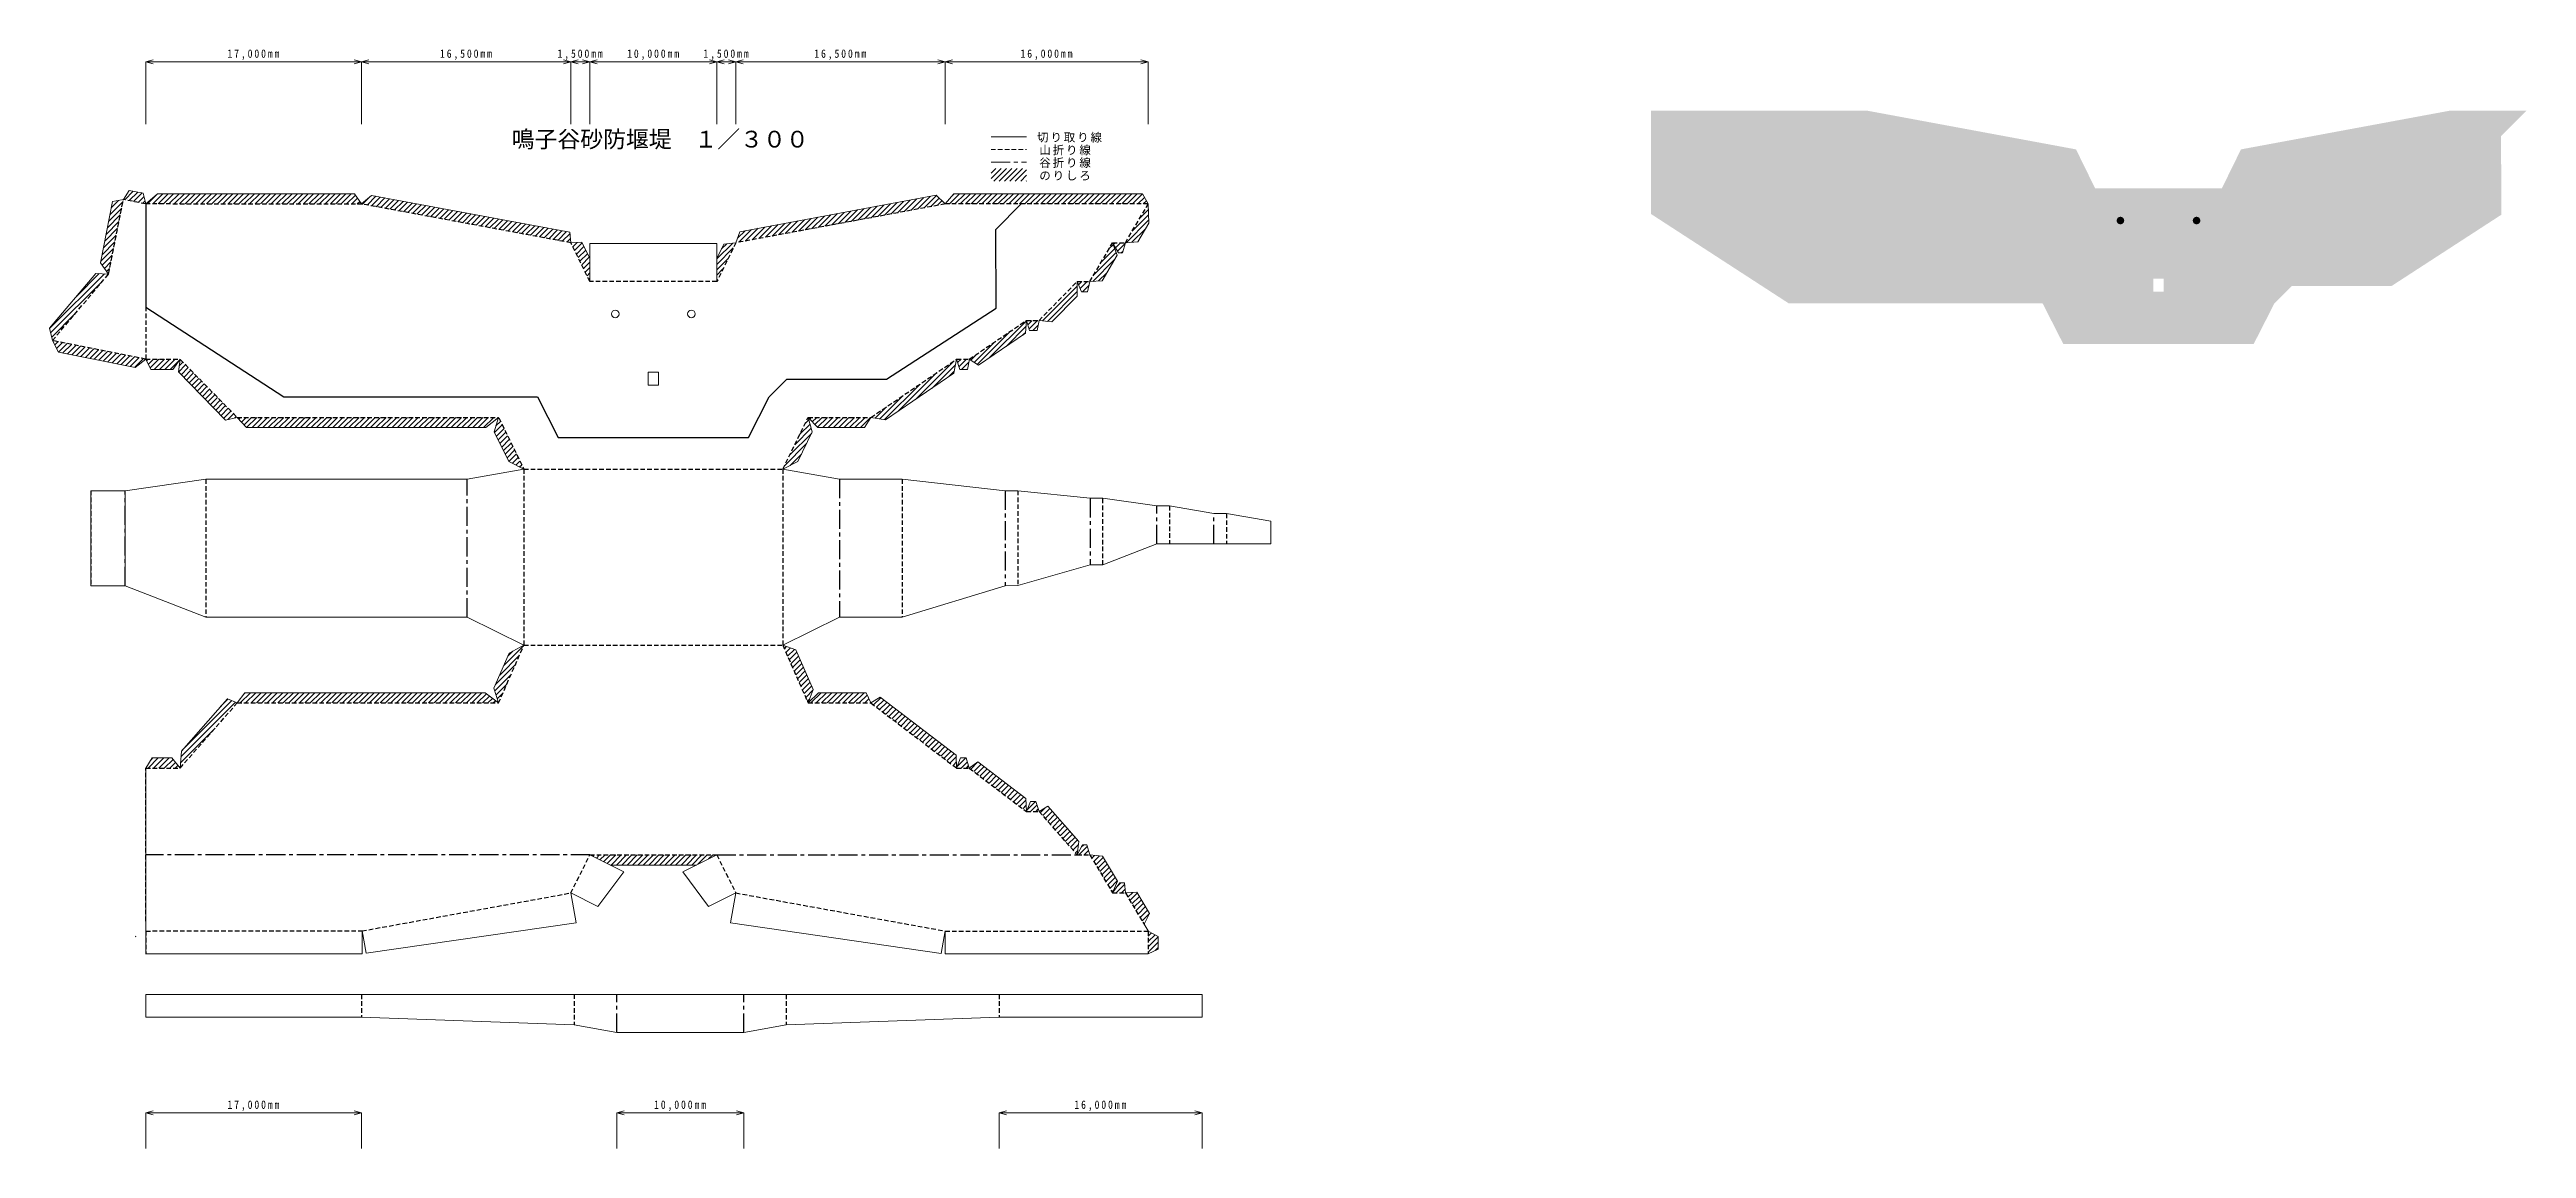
# Model space of a CAD drawing. Units: millimetres at full size, sheet at 1:300. Extents: x -1911260 to 408766, y -45196 to 976532.
# Drawn here: x 213555 to 408766, y -41967 to 44693 of the extents above; entities that cross this region are included whole.
import ezdxf
from ezdxf.enums import TextEntityAlignment as Align

# ---------------------------------------------------------------- set-up
doc = ezdxf.new("R2010")
doc.units = ezdxf.units.MM
doc.header["$LTSCALE"] = 300
doc.linetypes.add('CHAIN1', pattern=[8, 5, -1, 1, -1])
doc.linetypes.add('DASHED1', pattern=[1.8, 1.2, -0.6])
for name, color, linetype in [('0-2_本体補助', 7, 'Continuous'), ('0-4_谷折り', 2, 'CHAIN1'), ('0-7_ハッチ', 7, 'Continuous'), ('0-9_山折り', 7, 'DASHED1'), ('0-B_塗りつぶし', 253, 'Continuous')]:
    doc.layers.add(name, color=color, linetype=linetype)
for name, color, linetype, lineweight in [('0-3_ハッチ補助', 4, 'Continuous', 5), ('0-5_切り取り', 4, 'Continuous', 5), ('0-A_文字', 2, 'DASHED1', 5)]:
    doc.layers.add(name, color=color, linetype=linetype, lineweight=lineweight)
doc.styles.add('ＭＳ ゴシック', font='')
doc.styles.get('ＭＳ ゴシック').set_extended_font_data('MS Gothic')

msp = doc.modelspace()

# ---------------------------------------------------------------- texts
at = {"layer": '0-2_本体補助', "char_height": 659.8, "attachment_point": 7, "style": 'ＭＳ ゴシック'}
for s, insert in [('\\T1.39;\\W0.85;17,000mm', (227578.4, 43870.5)), ('\\T1.39;\\W0.85;16,500mm', (244328.4, 43870.5)), ('\\T1.39;\\W0.85;1,500mm', (253590.9, 43870.5)), ('\\T1.39;\\W0.85;10,000mm', (259078.4, 43870.5)), ('\\T1.39;\\W0.85;1,500mm', (265090.9, 43870.5)), ('\\T1.39;\\W0.85;16,500mm', (273828.4, 43870.5)), ('\\T1.39;\\W0.85;16,000mm', (290078.4, 43870.5)), ('\\T1.39;\\W0.85;17,000mm', (227578.4, -39011.4)), ('\\T1.39;\\W0.85;10,000mm', (261202.4, -39011.4)), ('\\T1.39;\\W0.85;16,000mm', (294326.4, -39011.4))]:
    msp.add_mtext(s, dxfattribs=dict(at, insert=insert))
at = {"layer": '0-A_文字', "color": 4, "style": 'ＭＳ ゴシック'}
msp.add_text('鳴子谷砂防堰堤\u3000１／３００', height=1320, dxfattribs=at).set_placement((249981.8, 36568.6), align=Align.BOTTOM_LEFT)
at = {"layer": '0-A_文字', "color": 7, "char_height": 659.8, "attachment_point": 7, "style": 'ＭＳ ゴシック'}
for s, insert in [('\\T1.17;切り取り線', (291386.4, 37353.9)), ('\\T1.17;山折り線', (291561.4, 36353.9)), ('\\T1.17;谷折り線', (291561.4, 35353.9)), ('\\T1.17;のりしろ', (291561.4, 34353.9))]:
    msp.add_mtext(s, dxfattribs=dict(at, insert=insert))

# ---------------------------------------------------------------- hatches: boundary and pattern name
at = {"layer": '0-B_塗りつぶし'}
msp.add_hatch(color=7, dxfattribs=at).paths.add_polyline_path([(383066.3, 31206.9, 1), (382466.3, 31206.9, 1)])

# ---------------------------------------------------------------- linework, layer by layer
at = {"layer": '0-3_ハッチ補助'}
for p, q in [((221140.9, 43720.5), (221720.5, 43875.8)), ((221140.9, 43720.5), (238140.9, 43720.5)), ((221140.9, 43720.5), (221720.5, 43565.2)), ((221140.9, 43720.5), (221140.9, 38818.2)), ((238140.9, 43720.5), (237561.4, 43875.8)), ((238140.9, 43720.5), (237561.4, 43565.2)), ((238140.9, 43720.5), (238720.5, 43875.8)), ((238140.9, 43720.5), (238140.9, 38818.2)), ((238140.9, 43720.5), (254640.9, 43720.5)), ((238140.9, 43720.5), (238720.5, 43565.2)), ((254640.9, 43720.5), (254061.4, 43875.8)), ((254640.9, 43720.5), (254061.4, 43565.2)), ((254640.9, 43720.5), (255220.5, 43875.8)), ((254640.9, 43720.5), (254640.9, 38818.2)), ((254640.9, 43720.5), (256140.9, 43720.5)), ((254640.9, 43720.5), (255220.5, 43565.2)), ((256140.9, 43720.5), (255561.4, 43875.8)), ((256140.9, 43720.5), (255561.4, 43565.2)), ((256140.9, 43720.5), (256720.5, 43875.8)), ((256140.9, 43720.5), (256140.9, 38818.2)), ((256140.9, 43720.5), (266140.9, 43720.5)), ((256140.9, 43720.5), (256720.5, 43565.2)), ((266140.9, 43720.5), (265561.4, 43875.8)), ((266140.9, 43720.5), (265561.4, 43565.2)), ((266140.9, 43720.5), (266720.5, 43875.8)), ((266140.9, 43720.5), (266140.9, 38818.2)), ((266140.9, 43720.5), (267640.9, 43720.5)), ((266140.9, 43720.5), (266720.5, 43565.2)), ((267640.9, 43720.5), (267061.4, 43875.8)), ((267640.9, 43720.5), (267061.4, 43565.2)), ((267640.9, 43720.5), (268220.5, 43875.8)), ((267640.9, 43720.5), (267640.9, 38818.2)), ((267640.9, 43720.5), (284140.9, 43720.5)), ((267640.9, 43720.5), (268220.5, 43565.2)), ((284140.9, 43720.5), (283561.4, 43875.8)), ((284140.9, 43720.5), (283561.4, 43565.2)), ((284140.9, 43720.5), (284720.5, 43875.8)), ((284140.9, 43720.5), (284140.9, 38818.2)), ((284140.9, 43720.5), (300140.9, 43720.5)), ((284140.9, 43720.5), (284720.5, 43565.2)), ((300140.9, 43720.5), (299561.4, 43875.8)), ((300140.9, 43720.5), (299561.4, 43565.2)), ((300140.9, 43720.5), (300140.9, 38818.2)), ((221140.9, -39161.4), (221720.5, -39006.1)), ((238140.9, -39161.4), (237561.4, -39006.1)), ((258264.9, -39161.4), (258844.5, -39006.1)), ((268264.9, -39161.4), (267685.4, -39006.1)), ((288388.9, -39161.4), (288968.5, -39006.1)), ((304388.9, -39161.4), (303809.4, -39006.1)), ((221140.9, -39161.4), (238140.9, -39161.4)), ((221140.9, -39161.4), (221720.5, -39316.6)), ((221140.9, -39161.4), (221140.9, -41967.1)), ((238140.9, -39161.4), (237561.4, -39316.6)), ((238140.9, -39161.4), (238140.9, -41967.1)), ((258264.9, -39161.4), (268264.9, -39161.4)), ((258264.9, -39161.4), (258844.5, -39316.6)), ((258264.9, -39161.4), (258264.9, -41967.1)), ((268264.9, -39161.4), (267685.4, -39316.6)), ((268264.9, -39161.4), (268264.9, -41967.1)), ((304388.9, -39161.4), (288388.9, -39161.4)), ((288388.9, -39161.4), (288968.5, -39316.6)), ((288388.9, -39161.4), (288388.9, -41967.1)), ((304388.9, -39161.4), (303809.4, -39316.6)), ((304388.9, -39161.4), (304388.9, -41967.1))]:
    msp.add_line(p, q, dxfattribs=at)
at = {"layer": '0-4_谷折り'}
for p, q in [((219505.9, 2402.3), (219505.9, 9902.3)), ((246468.9, -72.7), (246468.9, 10802.3)), ((275812.9, 10802.3), (275812.9, -72.7)), ((288874.9, 9902.3), (288874.9, 2402.3)), ((295574.9, 9302.3), (295574.9, 4052.3)), ((300816.9, 5702.3), (300816.9, 8702.3)), ((305314.9, 5702.3), (305314.9, 8102.3)), ((256140.9, -18817.2), (221140.9, -18817.2)), ((266140.9, -18817.2), (294540.9, -18817.2)), ((258264.9, -32817.2), (258264.9, -29820.2)), ((268264.9, -32817.2), (268264.9, -29820.2))]:
    msp.add_line(p, q, dxfattribs=at)
at = {"layer": '0-5_切り取り'}
for p, q in [((218526.1, 32695.4), (217563.4, 27877.5)), ((255503.2, 29510.7), (256140.9, 28209.8)), ((256140.9, 29386.5), (256140.9, 26392.3)), ((266702.9, 29356.3), (266140.9, 28209.8)), ((298340.9, 29452.3), (298119.3, 28652.3)), ((217563.4, 27877.5), (218200.1, 26981.3)), ((296509.2, 26460.6), (297687.5, 28463.6)), ((297798.5, 28652.3), (298119.3, 28652.3)), ((217201.6, 27037.7), (213555.1, 22709)), ((218200.1, 26981.3), (217201.6, 27037.7)), ((266140.9, 26392.3), (266124, 26459.7)), ((294540.9, 26392.3), (294535.1, 25243.6)), ((295540.9, 26392.3), (296509.2, 26460.6)), ((213555.1, 22709), (213788.4, 21744.3)), ((290468.1, 22315.4), (286757.4, 19792.1)), ((290468.1, 22315.4), (290540.9, 23332.3)), ((285909.5, 19472.3), (286053.2, 20280.6)), ((286040.9, 20272.3), (286757.4, 19792.1)), ((273340.9, 15682.3), (273671.1, 14538.4)), ((250940.9, 11602.3), (249755.5, 12202.9)), ((216805.9, 9902.3), (219505.9, 9902.3)), ((216805.9, 9902.3), (216805.9, 2402.3)), ((216805.9, 2402.3), (219505.9, 2402.3)), ((250940.9, -2272.7), (246468.9, -72.7)), ((227573.3, -6498.8), (223948.3, -10634.9)), ((227573.3, -6498.8), (228340.9, -6836.7)), ((223948.3, -10634.9), (223840.9, -11971.2)), ((221140.9, -11971.2), (221140.9, -26617.2)), ((257737.8, -19617.2), (264536.9, -19617.2)), ((298340.9, -21817.2), (298264, -21017.2)), ((298340.9, -21817.2), (299236.1, -21754.2)), ((299236.1, -21754.2), (300240.5, -23428.2)), ((221140.9, -24038.9), (221140.9, -24817.2)), ((238187.1, -24820.2), (238187.1, -26617.2)), ((284140.9, -24817.2), (284140.9, -26617.2)), ((221140.9, -26617.2), (238187.1, -26617.2)), ((284140.9, -26617.2), (300140.9, -26617.2)), ((238139.3, -29817.2), (221140.9, -29817.2))]:
    msp.add_line(p, q, dxfattribs=at)
at = {"layer": '0-5_切り取り', "color": 2, "linetype": 'CHAIN1'}
msp.add_line((219505.9, 9902.3), (219505.9, 2402.3), dxfattribs=at)
at = {"layer": '0-5_切り取り'}
for points in [[(218526.1, 32695.4), (219375.8, 32865), (219839.2, 33588.2), (220943, 33367.7), (221140.9, 32512.3), (222068, 33312.3), (237596.4, 33312.3), (238140.9, 32512.3), (238921.9, 33181.1), (254572, 30278.7), (254640.9, 29452.3), (255503.2, 29510.7)], [(267965.7, 30326.2), (283435, 33195), (284140.9, 32512.3), (284831.5, 33312.3), (299685.7, 33312.3), (300140.9, 32512.3), (300185.1, 31009.6)], [(256140.9, 29386.5), (266140.9, 29386.5), (266140.9, 26392.3)], [(267965.7, 30326.2), (267640.9, 29452.3), (266702.9, 29356.3)], [(297798.5, 28652.3), (297340.9, 29452.3), (297687.5, 28463.6)], [(298340.9, 29452.3), (299318.5, 29536.3), (300185.1, 31009.6)], [(294540.9, 26392.3), (294876.9, 25592.3), (295357.5, 25592.3), (295540.9, 26392.3)], [(291540.9, 23332.3), (292549.2, 23218), (294535.1, 25243.6)], [(213788.4, 21744.3), (214255.7, 20835.1), (220310.8, 19625.1), (221137.9, 20275.7)], [(290540.9, 23332.3), (290787.1, 22532.3), (291405, 22532.3), (291540.9, 23332.3)], [(223840.9, 20272.3), (223263.2, 19472.4), (221551.4, 19472.8), (221137.9, 20275.7)], [(223840.9, 20272.3), (223707.1, 19266.1), (227426.5, 15472.2)], [(285040.9, 20272.3), (284831.9, 19162.7), (279450.8, 15503.6), (278290.9, 15682.3), (277787.9, 14882.3)], [(285040.9, 20272.3), (285287.1, 19472.3), (285895.9, 19472.3)], [(249755.5, 12202.9), (248601.2, 14557.8), (248940.9, 15682.3), (247935.1, 14882.3), (229080, 14882.3), (228340.9, 15682.3), (227426.5, 15472.2)], [(273340.9, 15682.3), (274112.9, 14882.3), (277787.9, 14882.3)], [(271340.9, 11602.3), (272526.3, 12202.9), (273671.1, 14538.4)], [(219505.9, 9902.3), (225868.9, 10802.3), (246468.9, 10802.3), (250940.9, 11602.3)], [(271340.9, 11602.3), (275812.9, 10802.3), (280762.9, 10802.3), (288874.9, 9902.3)], [(288874.9, 9902.3), (289874.9, 9902.3), (295574.9, 9302.3), (296574.9, 9302.3), (300816.9, 8702.3), (301816.9, 8702.3)], [(288874.9, 2402.3), (289874.9, 2430.8), (295574.9, 4052.3), (296574.9, 4052.3), (300816.9, 5702.3), (309812.9, 5702.3), (309812.9, 7502.3), (306314.9, 8102.3), (305314.9, 8102.3), (301816.9, 8702.3)], [(219505.9, 2402.3), (225868.9, -72.7), (246468.9, -72.7)], [(288874.9, 2402.3), (280762.9, -72.7), (275812.9, -72.7), (271340.9, -2272.7)], [(228340.9, -6836.7), (228940.9, -6036.7), (247887.4, -6036.7), (248940.9, -6836.7), (248579.8, -5667.7), (249792, -2901.4), (250940.9, -2272.7)], [(271340.9, -2272.7), (272380.9, -2652.7), (273749, -5774.7), (273340.9, -6836.7), (274163.9, -6036.7), (277916.8, -6036.7), (278290.9, -6836.7), (279009.7, -6378.3), (285020.2, -10950.3), (285040.9, -11971.2), (285355.2, -11171.2), (285798.6, -11171.2), (286040.9, -11971.2), (286718.8, -11481.7), (290500.4, -14358.3), (290540.9, -15394.2), (290860.6, -14594.2), (291276, -14594.2), (291540.9, -15394.2), (292237.1, -14974.7), (294683.2, -17765.8), (294540.9, -18817.2), (294977.1, -18017.2), (295315.3, -18017.2), (295535.8, -18799)], [(221140.9, -11971.2), (221651.6, -11171.2), (223196.9, -11171.2), (223840.9, -11971.2)], [(238187.1, -24811.8), (238508.3, -26577), (255068.5, -24173.1), (254637.6, -21817.9), (256779.2, -22888.3), (258818, -20158.3), (256140.9, -18817.2)], [(266140.9, -18817.2), (263459.3, -20154.7), (265493.2, -22888.3), (267640.7, -21817.2), (267212.6, -24172.7), (283819.4, -26582.3), (284141.4, -24811.4)], [(295540.9, -18817.2), (296528.6, -18908.4), (297718.3, -20891.3), (297340.9, -21817.2), (297909.5, -21017.2), (298264, -21017.2)], [(300240.5, -23428.2), (299816.5, -24276.4), (300134.7, -24806.8)], [(300140.9, -24817.2), (300940.9, -25246.4), (300940.9, -26254.7), (300140.9, -26617.2)], [(221140.9, -29817.2), (221140.9, -31617.2), (238140.9, -31617.2)], [(238140.9, -29823), (304388.9, -29823), (304388.9, -31617.2), (288388.9, -31617.2), (271618.9, -32217.2), (268264.9, -32817.2), (258264.9, -32817.2), (254910.9, -32217.2), (238140.9, -31617.2)]]:
    msp.add_lwpolyline(points, dxfattribs=at)
msp.add_lwpolyline([(260740.9, 19252.3), (260740.9, 18232.3), (261540.9, 18232.3), (261540.9, 19252.3)], close=True, dxfattribs=at)
for centre in [(258140.9, 23842.3), (264140.9, 23842.3)]:
    msp.add_circle(centre, 300, dxfattribs=at)
at = {"layer": '0-7_ハッチ'}
for p, q in [((287759.9, 34519), (288547.4, 35306.6)), ((287759.9, 34943.3), (288123.1, 35306.6)), ((287971.6, 34306.6), (288971.6, 35306.6)), ((288395.9, 34306.6), (289395.9, 35306.6)), ((288820.2, 34306.6), (289820.2, 35306.6)), ((289244.4, 34306.6), (290244.4, 35306.6)), ((289668.7, 34306.6), (290559.9, 35197.7)), ((219476.3, 32844.9), (220156.2, 33524.9)), ((219829.9, 32774.3), (220509.8, 33454.2)), ((220183.5, 32703.6), (220863.4, 33383.6)), ((221265, 32512.3), (222045.9, 33293.2)), ((221689.2, 32512.3), (222489.2, 33312.3)), ((222113.5, 32512.3), (222913.5, 33312.3)), ((222537.8, 32512.3), (223337.8, 33312.3)), ((222962, 32512.3), (223762, 33312.3)), ((223386.3, 32512.3), (224186.3, 33312.3)), ((223810.6, 32512.3), (224610.6, 33312.3)), ((224234.8, 32512.3), (225034.8, 33312.3)), ((224659.1, 32512.3), (225459.1, 33312.3)), ((225083.4, 32512.3), (225883.4, 33312.3)), ((225507.6, 32512.3), (226307.6, 33312.3)), ((225931.9, 32512.3), (226731.9, 33312.3)), ((226356.1, 32512.3), (227156.1, 33312.3)), ((226780.4, 32512.3), (227580.4, 33312.3)), ((227204.7, 32512.3), (228004.7, 33312.3)), ((227628.9, 32512.3), (228428.9, 33312.3)), ((228053.2, 32512.3), (228853.2, 33312.3)), ((228477.5, 32512.3), (229277.5, 33312.3)), ((228901.7, 32512.3), (229701.7, 33312.3)), ((229326, 32512.3), (230126, 33312.3)), ((229750.3, 32512.3), (230550.3, 33312.3)), ((230174.5, 32512.3), (230974.5, 33312.3)), ((230598.8, 32512.3), (231398.8, 33312.3)), ((231023, 32512.3), (231823, 33312.3)), ((231447.3, 32512.3), (232247.3, 33312.3)), ((231871.6, 32512.3), (232671.6, 33312.3)), ((232295.8, 32512.3), (233095.8, 33312.3)), ((232720.1, 32512.3), (233520.1, 33312.3)), ((233144.4, 32512.3), (233944.4, 33312.3)), ((233568.6, 32512.3), (234368.6, 33312.3)), ((233992.9, 32512.3), (234792.9, 33312.3)), ((234417.2, 32512.3), (235217.2, 33312.3)), ((234841.4, 32512.3), (235641.4, 33312.3)), ((235265.7, 32512.3), (236065.7, 33312.3)), ((235690, 32512.3), (236490, 33312.3)), ((236114.2, 32512.3), (236914.2, 33312.3)), ((236538.5, 32512.3), (237338.5, 33312.3)), ((236962.7, 32512.3), (237663.8, 33213.3)), ((284480.3, 32512.3), (285280.3, 33312.3)), ((284676.5, 33132.7), (284856.1, 33312.3)), ((284904.6, 32512.3), (285704.6, 33312.3)), ((285328.9, 32512.3), (286128.9, 33312.3)), ((285753.1, 32512.3), (286553.1, 33312.3)), ((286177.4, 32512.3), (286977.4, 33312.3)), ((286601.6, 32512.3), (287401.6, 33312.3)), ((287025.9, 32512.3), (287825.9, 33312.3)), ((287450.2, 32512.3), (288250.2, 33312.3)), ((287874.4, 32512.3), (288674.4, 33312.3)), ((288298.7, 32512.3), (289098.7, 33312.3)), ((288723, 32512.3), (289523, 33312.3)), ((289147.2, 32512.3), (289947.2, 33312.3)), ((289571.5, 32512.3), (290371.5, 33312.3)), ((289995.8, 32512.3), (290795.8, 33312.3)), ((290093, 34306.6), (290559.9, 34773.5)), ((290420, 32512.3), (291220, 33312.3)), ((290517.2, 34306.6), (290559.9, 34349.2)), ((290844.3, 32512.3), (291644.3, 33312.3)), ((291268.5, 32512.3), (292068.5, 33312.3)), ((291692.8, 32512.3), (292492.8, 33312.3)), ((292117.1, 32512.3), (292917.1, 33312.3)), ((292541.3, 32512.3), (293341.3, 33312.3)), ((292965.6, 32512.3), (293765.6, 33312.3)), ((293389.9, 32512.3), (294189.9, 33312.3)), ((293814.1, 32512.3), (294614.1, 33312.3)), ((294238.4, 32512.3), (295038.4, 33312.3)), ((294662.7, 32512.3), (295462.7, 33312.3)), ((295086.9, 32512.3), (295886.9, 33312.3)), ((295511.2, 32512.3), (296311.2, 33312.3)), ((295935.5, 32512.3), (296735.5, 33312.3)), ((296359.7, 32512.3), (297159.7, 33312.3)), ((296784, 32512.3), (297584, 33312.3)), ((297208.2, 32512.3), (298008.2, 33312.3)), ((297632.5, 32512.3), (298432.5, 33312.3)), ((298056.8, 32512.3), (298856.8, 33312.3)), ((298481, 32512.3), (299281, 33312.3)), ((298905.3, 32512.3), (299692.8, 33299.8)), ((218114.3, 30634.4), (219133.8, 31653.9)), ((218220.2, 31164.6), (219239.8, 32184.1)), ((218326.2, 31694.8), (219345.7, 32714.3)), ((218432.1, 32225), (218996.4, 32789.3)), ((220537.1, 32633), (221004.8, 33100.7)), ((220890.7, 32562.3), (221084.5, 32756.1)), ((237387, 32512.3), (237835.6, 32960.9)), ((237811.3, 32512.3), (238007.4, 32708.4)), ((238220.7, 32497.5), (238799.8, 33076.5)), ((238578.6, 32431.1), (239265, 33117.5)), ((238936.5, 32364.8), (239622.9, 33051.1)), ((239294.4, 32298.4), (239980.8, 32984.7)), ((239652.3, 32232), (240338.7, 32918.4)), ((240010.2, 32165.6), (240696.5, 32852)), ((240368.1, 32099.3), (241054.4, 32785.6)), ((240726, 32032.9), (241412.3, 32719.2)), ((241083.9, 31966.5), (241770.2, 32652.9)), ((241441.8, 31900.1), (242128.1, 32586.5)), ((241799.6, 31833.8), (242486, 32520.1)), ((242157.5, 31767.4), (242843.9, 32453.8)), ((242515.4, 31701), (243201.8, 32387.4)), ((242873.3, 31634.7), (243559.7, 32321)), ((243231.2, 31568.3), (243917.6, 32254.6)), ((243589.1, 31501.9), (244275.5, 32188.3)), ((243947, 31435.5), (244633.4, 32121.9)), ((244304.9, 31369.2), (244991.2, 32055.5)), ((244662.8, 31302.8), (245349.1, 31989.1)), ((245020.7, 31236.4), (245707, 31922.8)), ((245378.6, 31170), (246064.9, 31856.4)), ((245736.5, 31103.7), (246422.8, 31790)), ((246094.3, 31037.3), (246780.7, 31723.7)), ((246452.2, 30970.9), (247138.6, 31657.3)), ((246810.1, 30904.6), (247496.5, 31590.9)), ((247168, 30838.2), (247854.4, 31524.5)), ((247525.9, 30771.8), (248212.3, 31458.2)), ((247883.8, 30705.4), (248570.2, 31391.8)), ((248241.7, 30639.1), (248928, 31325.4)), ((248599.6, 30572.7), (249285.9, 31259)), ((272057, 30271.3), (273055.9, 31270.2)), ((272577.8, 30367.9), (273576.7, 31366.8)), ((273098.7, 30464.5), (274097.6, 31463.4)), ((273619.5, 30561.1), (274618.4, 31560)), ((274140.4, 30657.7), (275139.3, 31656.6)), ((274661.3, 30754.3), (275660.2, 31753.1)), ((275182.1, 30850.9), (276181, 31849.7)), ((275703, 30947.4), (276701.9, 31946.3)), ((276223.8, 31044), (277222.7, 32042.9)), ((276744.7, 31140.6), (277743.6, 32139.5)), ((277265.6, 31237.2), (278264.4, 32236.1)), ((277786.4, 31333.8), (278785.3, 32332.7)), ((278307.3, 31430.4), (279306.2, 32429.3)), ((278828.1, 31527), (279827, 32525.9)), ((279349, 31623.6), (280347.9, 32622.5)), ((279869.9, 31720.2), (280868.7, 32719.1)), ((280390.7, 31816.8), (281389.6, 32815.7)), ((280911.6, 31913.4), (281910.5, 32912.3)), ((281432.4, 32010), (282431.3, 33008.9)), ((281953.3, 32106.6), (282952.2, 33105.5)), ((282474.2, 32203.2), (283450.8, 33179.8)), ((282995, 32299.8), (283666.4, 32971.2)), ((283515.9, 32396.4), (283882.1, 32762.6)), ((284036.7, 32493), (284097.8, 32554)), ((298395.6, 29457), (300178.3, 31239.7)), ((298875.6, 30361.3), (300166.2, 31651.9)), ((299329.6, 32512.3), (299846.7, 33029.4)), ((299481.7, 31391.6), (300154.1, 32064)), ((299753.8, 32512.3), (300000.5, 32759)), ((300087.8, 32422), (300142, 32476.2)), ((217690.5, 28513.5), (218710, 29533.1)), ((217796.4, 29043.8), (218816, 30063.3)), ((217902.4, 29574), (218921.9, 30593.5)), ((218008.3, 30104.2), (219027.9, 31123.7)), ((248957.5, 30506.3), (249643.8, 31192.7)), ((249315.4, 30439.9), (250001.7, 31126.3)), ((249673.3, 30373.6), (250359.6, 31059.9)), ((250031.2, 30307.2), (250717.5, 30993.6)), ((250389, 30240.8), (251075.4, 30927.2)), ((250746.9, 30174.5), (251433.3, 30860.8)), ((251104.8, 30108.1), (251791.2, 30794.4)), ((251462.7, 30041.7), (252149.1, 30728.1)), ((251820.6, 29975.3), (252507, 30661.7)), ((252178.5, 29909), (252864.9, 30595.3)), ((252536.4, 29842.6), (253222.7, 30528.9)), ((252894.3, 29776.2), (253580.6, 30462.6)), ((253252.2, 29709.8), (253938.5, 30396.2)), ((253610.1, 29643.5), (254296.4, 30329.8)), ((253968, 29577.1), (254579.5, 30188.6)), ((254325.9, 29510.7), (254612.2, 29797)), ((254657.6, 29418.2), (254695.4, 29456)), ((254797.2, 29133.5), (255150.5, 29486.8)), ((254936.7, 28848.8), (255534.6, 29446.7)), ((266140.9, 28173.6), (267394.4, 29427.1)), ((266514, 28971), (266921.8, 29378.7)), ((267771.8, 29804.5), (268368.1, 30400.8)), ((267890.1, 29498.5), (268889, 30497.4)), ((268410.9, 29595.1), (269409.8, 30594)), ((268931.8, 29691.7), (269930.7, 30690.6)), ((269452.7, 29788.3), (270451.6, 30787.2)), ((269973.5, 29884.9), (270972.4, 30883.8)), ((270494.4, 29981.5), (271493.3, 30980.4)), ((271015.2, 30078.1), (272014.1, 31077)), ((271536.1, 30174.7), (272535, 31173.6)), ((297053.1, 28963.1), (297393.2, 29303.1)), ((297414.2, 29324.2), (297542.4, 29452.3)), ((297568.6, 29054.3), (297966.6, 29452.3)), ((297722.9, 28784.4), (298321.8, 29383.2)), ((298859.7, 29496.9), (299917.5, 30554.6)), ((217584.5, 27983.3), (218604.1, 29002.9)), ((217704.4, 27679), (218498.1, 28472.7)), ((217880.7, 27430.9), (218392.2, 27942.5)), ((218056.9, 27182.9), (218286.2, 27412.2)), ((255076.3, 28564.1), (255674.2, 29162)), ((255215.9, 28279.4), (255813.7, 28877.3)), ((255355.4, 27994.7), (255953.3, 28592.6)), ((255495, 27710), (256092.8, 28307.9)), ((255634.5, 27425.3), (256140.9, 27931.7)), ((255774.1, 27140.6), (256140.9, 27507.4)), ((266140.9, 27749.3), (267445.8, 29054.2)), ((266140.9, 27325.1), (267037.8, 28222)), ((266140.9, 26900.8), (266629.9, 27389.8)), ((295771.4, 26408.6), (297488.9, 28126.1)), ((295840.9, 26902.4), (297613.4, 28674.8)), ((296447, 27932.7), (297503.3, 28989)), ((298015.1, 28652.3), (298159.2, 28796.4)), ((213560.6, 22686.6), (217873.8, 26999.8)), ((213643.2, 22344.9), (217775.5, 26477.2)), ((215673.8, 25224.1), (217472.2, 27022.5)), ((255913.7, 26855.9), (256140.9, 27083.2)), ((255913.7, 26855.9), (256140.9, 27083.2)), ((256053.2, 26571.2), (256140.9, 26658.9)), ((266140.9, 26476.5), (266221.9, 26557.6)), ((291815.5, 23301.2), (294539.1, 26024.7)), ((292196.6, 23258), (294536.9, 25598.3)), ((294649.1, 26134.8), (294906.6, 26392.3)), ((294774.6, 25836), (295330.9, 26392.3)), ((294955.1, 25592.3), (295477.2, 26114.3)), ((296227.9, 26440.8), (296882.8, 27095.7)), ((213725.8, 22003.3), (215507.7, 23785.2)), ((213823.3, 21676.5), (213873.9, 21727.2)), ((213967.3, 21396.2), (214227.6, 21656.5)), ((214111.3, 21116), (214581.2, 21585.8)), ((214255.4, 20835.8), (214934.8, 21515.2)), ((286414.8, 20021.8), (287992.1, 21599.1)), ((286668.8, 19851.5), (289318, 22500.7)), ((287620.5, 20379), (290538.4, 23296.8)), ((288946.4, 21280.6), (290505.7, 22839.9)), ((290272.2, 22182.1), (290472.9, 22382.9)), ((290548.7, 23307.1), (290573.8, 23332.3)), ((290648.5, 22982.7), (290998.1, 23332.3)), ((290748.4, 22658.3), (291422.4, 23332.3)), ((291046.6, 22532.3), (291478.3, 22964)), ((214608.4, 20764.6), (215288.4, 21444.5)), ((214962, 20693.9), (215642, 21373.9)), ((215315.6, 20623.3), (215995.6, 21303.2)), ((215669.2, 20552.6), (216349.2, 21232.6)), ((216022.9, 20482), (216702.8, 21161.9)), ((216376.5, 20411.3), (217056.4, 21091.2)), ((216730.1, 20340.6), (217410, 21020.6)), ((217083.7, 20270), (217763.6, 20949.9)), ((217437.3, 20199.3), (218117.2, 20879.3)), ((217790.9, 20128.7), (218470.8, 20808.6)), ((218144.5, 20058), (218824.4, 20738)), ((218498.1, 19987.4), (219178, 20667.3)), ((218851.7, 19916.7), (219531.7, 20596.6)), ((219205.3, 19846), (219885.3, 20526)), ((219558.9, 19775.4), (220238.9, 20455.3)), ((219912.5, 19704.7), (220592.5, 20384.7)), ((220266.1, 19634.1), (220946.1, 20314)), ((221203.9, 20147.6), (221331.8, 20275.4)), ((221348.1, 19867.5), (221755.5, 20274.9)), ((221492.3, 19587.5), (222179.2, 20274.4)), ((221801.9, 19472.8), (222603, 20273.8)), ((222226, 19472.7), (223026.7, 20273.3)), ((222650.2, 19472.6), (223450.4, 20272.8)), ((223074.4, 19472.5), (223754.3, 20152.4)), ((223711.8, 19261.3), (224277.5, 19827)), ((223770.7, 19744.5), (224067.4, 20041.3)), ((223835.8, 20233.9), (223857.4, 20255.5)), ((223921.8, 19047.1), (224487.5, 19612.8)), ((281790.6, 17094.6), (284813.8, 20117.9)), ((283116.4, 17996.2), (284959.3, 19839.1)), ((285123.7, 20003.5), (285392.5, 20272.3)), ((285223.5, 19679), (285816.8, 20272.3)), ((285441, 19472.3), (285996.6, 20027.9)), ((286160.7, 20192), (286666.3, 20697.6)), ((224131.8, 18832.8), (224697.5, 19398.6)), ((224341.8, 18618.6), (224907.6, 19184.3)), ((224551.9, 18404.4), (225117.6, 18970.1)), ((224761.9, 18190.1), (225327.6, 18755.9)), ((224971.9, 17975.9), (225537.7, 18541.6)), ((225182, 17761.7), (225747.7, 18327.4)), ((225392, 17547.4), (225957.7, 18113.2)), ((225602, 17333.2), (226167.7, 17898.9)), ((225812.1, 17119), (226377.8, 17684.7)), ((279364.3, 15516.9), (282162.2, 18314.8)), ((280464.8, 16193.1), (283488, 19216.3)), ((284442.2, 18897.8), (284860.8, 19316.4)), ((285865.3, 19472.3), (285902.7, 19509.7)), ((226022.1, 16904.8), (226587.8, 17470.5)), ((226232.1, 16690.5), (226797.8, 17256.2)), ((226442.2, 16476.3), (227007.9, 17042)), ((226652.2, 16262.1), (227217.9, 16827.8)), ((226862.2, 16047.8), (227427.9, 16613.5)), ((227072.3, 15833.6), (227638, 16399.3)), ((227282.3, 15619.4), (227848, 16185.1)), ((227599.1, 15511.9), (228058, 15970.8)), ((228149.9, 15638.4), (228268.1, 15756.6)), ((228474, 15538.3), (228618, 15682.3)), ((228677.7, 15317.7), (229042.3, 15682.3)), ((228881.5, 15097.2), (229466.6, 15682.3)), ((229090.8, 14882.3), (229890.8, 15682.3)), ((229515.1, 14882.3), (230315.1, 15682.3)), ((229939.3, 14882.3), (230739.3, 15682.3)), ((230363.6, 14882.3), (231163.6, 15682.3)), ((230787.9, 14882.3), (231587.9, 15682.3)), ((231212.1, 14882.3), (232012.1, 15682.3)), ((231636.4, 14882.3), (232436.4, 15682.3)), ((232060.7, 14882.3), (232860.7, 15682.3)), ((232484.9, 14882.3), (233284.9, 15682.3)), ((232909.2, 14882.3), (233709.2, 15682.3)), ((233333.5, 14882.3), (234133.5, 15682.3)), ((233757.7, 14882.3), (234557.7, 15682.3)), ((234182, 14882.3), (234982, 15682.3)), ((234606.3, 14882.3), (235406.3, 15682.3)), ((235030.5, 14882.3), (235830.5, 15682.3)), ((235454.8, 14882.3), (236254.8, 15682.3)), ((235879, 14882.3), (236679, 15682.3)), ((236303.3, 14882.3), (237103.3, 15682.3)), ((236727.6, 14882.3), (237527.6, 15682.3)), ((237151.8, 14882.3), (237951.8, 15682.3)), ((237576.1, 14882.3), (238376.1, 15682.3)), ((238000.4, 14882.3), (238800.4, 15682.3)), ((238424.6, 14882.3), (239224.6, 15682.3)), ((238848.9, 14882.3), (239648.9, 15682.3)), ((239273.2, 14882.3), (240073.2, 15682.3)), ((239697.4, 14882.3), (240497.4, 15682.3)), ((240121.7, 14882.3), (240921.7, 15682.3)), ((240546, 14882.3), (241346, 15682.3)), ((240970.2, 14882.3), (241770.2, 15682.3)), ((241394.5, 14882.3), (242194.5, 15682.3)), ((241818.7, 14882.3), (242618.7, 15682.3)), ((242243, 14882.3), (243043, 15682.3)), ((242667.3, 14882.3), (243467.3, 15682.3)), ((243091.5, 14882.3), (243891.5, 15682.3)), ((243515.8, 14882.3), (244315.8, 15682.3)), ((243940.1, 14882.3), (244740.1, 15682.3)), ((244364.3, 14882.3), (245164.3, 15682.3)), ((244788.6, 14882.3), (245588.6, 15682.3)), ((245212.9, 14882.3), (246012.9, 15682.3)), ((245637.1, 14882.3), (246437.1, 15682.3)), ((246061.4, 14882.3), (246861.4, 15682.3)), ((246485.6, 14882.3), (247285.6, 15682.3)), ((246909.9, 14882.3), (247709.9, 15682.3)), ((247334.2, 14882.3), (248134.2, 15682.3)), ((247758.4, 14882.3), (248558.4, 15682.3)), ((248922.8, 15622.4), (248954.7, 15654.3)), ((273463.2, 15555.5), (273590, 15682.3)), ((273671.6, 15339.6), (274014.3, 15682.3)), ((273879.9, 15123.7), (274438.5, 15682.3)), ((274088.3, 14907.8), (274862.8, 15682.3)), ((274487.1, 14882.3), (275287.1, 15682.3)), ((274911.3, 14882.3), (275711.3, 15682.3)), ((275335.6, 14882.3), (276135.6, 15682.3)), ((275759.9, 14882.3), (276559.9, 15682.3)), ((276184.1, 14882.3), (276984.1, 15682.3)), ((276608.4, 14882.3), (277408.4, 15682.3)), ((277032.7, 14882.3), (277832.7, 15682.3)), ((277456.9, 14882.3), (278256.9, 15682.3)), ((278629.1, 15630.2), (279510.5, 16511.6)), ((278996.7, 15573.5), (280836.4, 17413.2)), ((248635.9, 14487), (249233.8, 15084.9)), ((248739.2, 15014.5), (249094.2, 15369.6)), ((248775.5, 14202.3), (249373.3, 14800.1)), ((248915, 13917.6), (249512.9, 14515.4)), ((249054.6, 13632.9), (249652.5, 14230.7)), ((249194.1, 13348.2), (249792, 13946)), ((271877.5, 12697), (273625.2, 14444.7)), ((272285.5, 13529.2), (273586.8, 14830.5)), ((272693.4, 14361.5), (273491.7, 15159.8)), ((273101.4, 15193.7), (273396.7, 15489)), ((249333.7, 13063.5), (249931.6, 13661.3)), ((249473.3, 12778.8), (250071.1, 13376.6)), ((249612.8, 12494.1), (250210.7, 13091.9)), ((249752.4, 12209.4), (250350.3, 12807.2)), ((250030.8, 12063.5), (250489.8, 12522.5)), ((250312.4, 11920.8), (250629.4, 12237.8)), ((250593.9, 11778.1), (250768.9, 11953.1)), ((271469.6, 11864.8), (273217.2, 13612.5)), ((271929.7, 11900.6), (272809.3, 12780.2)), ((250875.5, 11635.4), (250908.5, 11668.4)), ((248703.1, -5386.3), (250257.8, -3831.5)), ((249034, -4631.1), (250588.8, -3076.3)), ((249364.9, -3875.9), (250919.7, -2321.1)), ((249695.9, -3120.7), (250064, -2752.6)), ((271467.7, -2562), (271645.7, -2384.1)), ((271597, -2857), (271956.4, -2497.6)), ((271726.2, -3152), (272267.2, -2611.1)), ((271855.5, -3447), (272462.8, -2839.7)), ((271984.8, -3742), (272592.1, -3134.7)), ((272114.1, -4037), (272721.4, -3429.7)), ((272243.3, -4332), (272850.6, -3724.7)), ((248642.6, -5871), (249926.9, -4586.7)), ((248742.7, -6195.2), (249595.9, -5341.9)), ((272372.6, -4627), (272979.9, -4019.7)), ((272501.9, -4922), (273109.2, -4314.7)), ((272631.1, -5217), (273238.4, -4609.7)), ((272760.4, -5512), (273367.7, -4904.7)), ((272889.7, -5807), (273497, -5199.7)), ((273018.9, -6102), (273626.3, -5494.7)), ((273148.2, -6397), (273735.5, -5809.6)), ((223912.1, -11085.4), (228215.8, -6781.6)), ((224019.4, -10553.8), (227921.2, -6651.9)), ((227028.3, -7120.6), (227626.7, -6522.3)), ((228585, -6836.7), (229385, -6036.7)), ((228881.5, -6116), (228960.8, -6036.7)), ((229009.3, -6836.7), (229809.3, -6036.7)), ((229433.6, -6836.7), (230233.6, -6036.7)), ((229857.8, -6836.7), (230657.8, -6036.7)), ((230282.1, -6836.7), (231082.1, -6036.7)), ((230706.3, -6836.7), (231506.3, -6036.7)), ((231130.6, -6836.7), (231930.6, -6036.7)), ((231554.9, -6836.7), (232354.9, -6036.7)), ((231979.1, -6836.7), (232779.1, -6036.7)), ((232403.4, -6836.7), (233203.4, -6036.7)), ((232827.7, -6836.7), (233627.7, -6036.7)), ((233251.9, -6836.7), (234051.9, -6036.7)), ((233676.2, -6836.7), (234476.2, -6036.7)), ((234100.5, -6836.7), (234900.5, -6036.7)), ((234524.7, -6836.7), (235324.7, -6036.7)), ((234949, -6836.7), (235749, -6036.7)), ((235373.2, -6836.7), (236173.2, -6036.7)), ((235797.5, -6836.7), (236597.5, -6036.7)), ((236221.8, -6836.7), (237021.8, -6036.7)), ((236646, -6836.7), (237446, -6036.7)), ((237070.3, -6836.7), (237870.3, -6036.7)), ((237494.6, -6836.7), (238294.6, -6036.7)), ((237918.8, -6836.7), (238718.8, -6036.7)), ((238343.1, -6836.7), (239143.1, -6036.7)), ((238767.4, -6836.7), (239567.4, -6036.7)), ((239191.6, -6836.7), (239991.6, -6036.7)), ((239615.9, -6836.7), (240415.9, -6036.7)), ((240040.2, -6836.7), (240840.2, -6036.7)), ((240464.4, -6836.7), (241264.4, -6036.7)), ((240888.7, -6836.7), (241688.7, -6036.7)), ((241312.9, -6836.7), (242112.9, -6036.7)), ((241737.2, -6836.7), (242537.2, -6036.7)), ((242161.5, -6836.7), (242961.5, -6036.7)), ((242585.7, -6836.7), (243385.7, -6036.7)), ((243010, -6836.7), (243810, -6036.7)), ((243434.3, -6836.7), (244234.3, -6036.7)), ((243858.5, -6836.7), (244658.5, -6036.7)), ((244282.8, -6836.7), (245082.8, -6036.7)), ((244707.1, -6836.7), (245507.1, -6036.7)), ((245131.3, -6836.7), (245931.3, -6036.7)), ((245555.6, -6836.7), (246355.6, -6036.7)), ((245979.9, -6836.7), (246779.9, -6036.7)), ((246404.1, -6836.7), (247204.1, -6036.7)), ((246828.4, -6836.7), (247628.4, -6036.7)), ((247252.6, -6836.7), (247981.3, -6108)), ((247676.9, -6836.7), (248222.5, -6291.1)), ((248101.2, -6836.7), (248463.6, -6474.3)), ((248525.4, -6836.7), (248704.8, -6657.4)), ((248842.9, -6519.3), (249265, -6097.1)), ((273277.5, -6692), (273470.8, -6498.6)), ((273557, -6836.7), (274357, -6036.7)), ((273981.3, -6836.7), (274781.3, -6036.7)), ((274405.5, -6836.7), (275205.5, -6036.7)), ((274829.8, -6836.7), (275629.8, -6036.7)), ((275254.1, -6836.7), (276054.1, -6036.7)), ((275678.3, -6836.7), (276478.3, -6036.7)), ((276102.6, -6836.7), (276902.6, -6036.7)), ((276526.9, -6836.7), (277326.9, -6036.7)), ((276951.1, -6836.7), (277751.1, -6036.7)), ((277375.4, -6836.7), (277999.2, -6212.9)), ((277799.7, -6836.7), (278134.4, -6502)), ((278223.9, -6836.7), (278269.6, -6791.1)), ((278493.8, -6991.1), (279064.7, -6420.2)), ((278734.8, -7174.3), (279305.7, -6603.5)), ((278975.8, -7357.6), (279546.7, -6786.8)), ((279216.7, -7540.9), (279787.6, -6970.1)), ((279457.7, -7724.2), (280028.6, -7153.3)), ((279698.7, -7907.5), (280269.6, -7336.6)), ((279939.6, -8090.8), (280510.5, -7519.9)), ((280180.6, -8274.1), (280751.5, -7703.2)), ((223875, -11546.7), (226609.6, -8812.1)), ((280421.6, -8457.4), (280992.5, -7886.5)), ((280662.5, -8640.7), (281233.4, -8069.8)), ((280903.5, -8824), (281474.4, -8253.1)), ((281144.5, -9007.3), (281715.4, -8436.4)), ((281385.4, -9190.6), (281956.3, -8619.7)), ((281626.4, -9373.9), (282197.3, -8803)), ((281867.4, -9557.2), (282438.3, -8986.3)), ((282108.3, -9740.5), (282679.2, -9169.6)), ((282349.3, -9923.8), (282920.2, -9352.9)), ((282590.3, -10107.1), (283161.2, -9536.2)), ((282831.3, -10290.4), (283402.1, -9719.5)), ((221329.2, -11971.2), (222129.2, -11171.2)), ((221557.5, -11318.6), (221704.9, -11171.2)), ((221753.5, -11971.2), (222553.5, -11171.2)), ((222177.7, -11971.2), (222977.7, -11171.2)), ((222602, -11971.2), (223288.4, -11284.8)), ((223026.3, -11971.2), (223477.6, -11519.9)), ((283072.2, -10473.7), (283643.1, -9902.8)), ((283313.2, -10657), (283884.1, -10086.1)), ((283554.2, -10840.3), (284125, -10269.4)), ((283795.1, -11023.6), (284366, -10452.7)), ((284036.1, -11206.9), (284607, -10636)), ((284277.1, -11390.2), (284847.9, -10819.3)), ((284518, -11573.5), (285022.6, -11068.9)), ((284759, -11756.8), (285031, -11484.7)), ((285087.6, -11852.5), (285768.8, -11171.2)), ((285393.1, -11971.2), (285890.3, -11474)), ((286154.9, -12057.9), (286725.8, -11487)), ((286395.9, -12241.2), (286966.8, -11670.3)), ((223450.5, -11971.2), (223666.8, -11754.9)), ((285000, -11940), (285039.5, -11900.5)), ((285817.3, -11971.2), (285988.9, -11799.6)), ((286636.8, -12424.5), (287207.7, -11853.6)), ((286877.8, -12607.8), (287448.7, -12036.9)), ((287118.8, -12791.1), (287689.7, -12220.2)), ((287359.7, -12974.4), (287930.6, -12403.5)), ((287600.7, -13157.7), (288171.6, -12586.8)), ((287841.7, -13341), (288412.6, -12770.1)), ((288082.6, -13524.3), (288653.5, -12953.4)), ((288323.6, -13707.6), (288894.5, -13136.7)), ((288564.6, -13890.9), (289135.5, -13320)), ((288805.5, -14074.2), (289376.4, -13503.3)), ((289046.5, -14257.5), (289617.4, -13686.6)), ((289287.5, -14440.8), (289858.4, -13869.9)), ((289528.4, -14624.1), (290099.3, -14053.2)), ((289769.4, -14807.3), (290340.3, -14236.5)), ((290010.4, -14990.6), (290505.8, -14495.2)), ((290251.4, -15173.9), (290521.7, -14903.6)), ((290492.3, -15357.2), (290537.7, -15311.9)), ((290597.9, -15251.7), (291255.4, -14594.2)), ((290879.6, -15394.2), (291376.4, -14897.4)), ((291303.9, -15394.2), (291482, -15216.1)), ((291628.4, -15494), (292012, -15110.4)), ((291826.5, -15720.1), (292393.4, -15153.2)), ((292024.7, -15946.2), (292591.6, -15379.3)), ((292222.9, -16172.3), (292789.8, -15605.4)), ((292421, -16398.4), (292987.9, -15831.5)), ((292619.2, -16624.5), (293186.1, -16057.6)), ((292817.3, -16850.6), (293384.2, -16283.7)), ((293015.5, -17076.7), (293582.4, -16509.8)), ((293213.7, -17302.8), (293780.6, -16735.9)), ((293411.8, -17528.9), (293978.7, -16962)), ((293610, -17755), (294176.9, -17188.1)), ((293808.1, -17981.1), (294375.1, -17414.2)), ((256370.4, -18932.2), (256485.3, -18817.2)), ((256653, -19073.8), (256909.6, -18817.2)), ((256935.7, -19215.4), (257333.9, -18817.2)), ((257218.4, -19357), (257758.1, -18817.2)), ((257501, -19498.6), (258182.4, -18817.2)), ((257806.7, -19617.2), (258606.7, -18817.2)), ((258230.9, -19617.2), (259030.9, -18817.2)), ((258655.2, -19617.2), (259455.2, -18817.2)), ((259079.5, -19617.2), (259879.5, -18817.2)), ((259503.7, -19617.2), (260303.7, -18817.2)), ((259928, -19617.2), (260728, -18817.2)), ((260352.3, -19617.2), (261152.3, -18817.2)), ((260776.5, -19617.2), (261576.5, -18817.2)), ((261200.8, -19617.2), (262000.8, -18817.2)), ((261625, -19617.2), (262425, -18817.2)), ((262049.3, -19617.2), (262849.3, -18817.2)), ((262473.6, -19617.2), (263273.6, -18817.2)), ((262897.8, -19617.2), (263697.8, -18817.2)), ((263322.1, -19617.2), (264122.1, -18817.2)), ((263746.4, -19617.2), (264546.4, -18817.2)), ((264170.6, -19617.2), (264970.6, -18817.2)), ((264652.6, -19559.5), (265394.9, -18817.2)), ((265499, -19137.4), (265819.2, -18817.2)), ((294006.3, -18207.2), (294573.2, -17640.3)), ((294204.5, -18433.3), (294653.7, -17984.1)), ((294402.6, -18659.4), (294587.3, -18474.8)), ((294669.1, -18817.2), (295349.1, -18137.2)), ((294895.9, -18166.1), (295044.8, -18017.2)), ((295093.4, -18817.2), (295442.5, -18468.1)), ((295517.6, -18817.2), (295535.8, -18799)), ((295691.3, -19067.8), (295908, -18851.1)), ((295850.4, -19333), (296296.4, -18887)), ((296009.5, -19598.1), (296592.6, -19015.1)), ((296168.6, -19863.3), (296751.7, -19280.2)), ((296327.7, -20128.5), (296910.8, -19545.4)), ((296486.8, -20393.6), (297069.9, -19810.5)), ((296645.9, -20658.8), (297229, -20075.7)), ((296805, -20924), (297388.1, -20340.9)), ((296964.1, -21189.1), (297547.2, -20606)), ((297123.2, -21454.3), (297706.3, -20871.2)), ((297608.8, -21817.2), (298276.7, -21149.3)), ((297725, -21276.7), (297984.5, -21017.2)), ((297282.3, -21719.5), (297448.5, -21553.2)), ((298033.1, -21817.2), (298313.9, -21536.4)), ((298384.6, -21890), (298466.1, -21808.4)), ((298543.7, -22155.1), (298922.5, -21776.3)), ((298702.8, -22420.3), (299285.9, -21837.2)), ((298861.9, -22685.5), (299445, -22102.4)), ((299021, -22950.6), (299604.1, -22367.5)), ((299180.1, -23215.8), (299763.2, -22632.7)), ((299339.2, -23481), (299922.3, -22897.9)), ((299498.3, -23746.1), (300081.4, -23163)), ((220340.9, -25263.1), (220380.3, -25223.8)), ((299657.4, -24011.3), (300240.5, -23428.2)), ((300134.7, -24806.8), (300158.7, -24782.8)), ((300140.9, -25224.8), (300409.2, -24956.5)), ((300140.9, -25649.1), (300683.8, -25106.2)), ((300140.9, -26073.3), (300940.9, -25273.3)), ((221122.3, -26603.1), (221140.9, -26584.5)), ((300140.9, -26497.6), (300940.9, -25697.6)), ((300697.9, -26364.8), (300940.9, -26121.8))]:
    msp.add_line(p, q, dxfattribs=at)
at = {"layer": '0-9_山折り'}
for p, q in [((248954.7, 15654.3), (250940.9, 11602.3)), ((216805.9, 9902.3), (216805.9, 2402.3)), ((225868.9, 10802.3), (225868.9, -72.7)), ((250940.9, 11602.3), (250940.9, -2272.7)), ((271340.9, 11602.3), (271340.9, -2272.7)), ((280762.9, 10802.3), (280762.9, -72.7)), ((289874.9, 9902.3), (289874.9, 2402.3)), ((296574.9, 4052.3), (296574.9, 9302.3)), ((301816.9, 8702.3), (301816.9, 5702.3)), ((306314.9, 8102.3), (306314.9, 5702.3)), ((221140.9, -24817.2), (221140.9, -26617.2)), ((284140.9, -24817.2), (300140.9, -24817.2)), ((300140.9, -24817.2), (300140.9, -26617.2)), ((238140.9, -29823), (238140.9, -31617.2)), ((254908.7, -29817.2), (254910.9, -32217.2)), ((271618.9, -29823), (271618.9, -32217.2)), ((288388.9, -29823), (288388.9, -31617.2))]:
    msp.add_line(p, q, dxfattribs=at)
for points in [[(221137.9, 20275.7), (213788.4, 21744.3), (218200.1, 26981.3), (219375.8, 32865)], [(238220.7, 32497.5), (221140.9, 32512.3), (219375.8, 32865)], [(221140.9, 32512.3), (221137.9, 20275.7), (223840.9, 20272.3)], [(250940.9, 11602.3), (271340.9, 11602.3), (273340.9, 15682.3), (278290.9, 15682.3), (285040.9, 20272.3), (286040.9, 20272.3), (290540.9, 23332.3), (291540.9, 23332.3), (294540.9, 26392.3), (295540.9, 26392.3), (297340.9, 29452.3), (298340.9, 29452.3), (300140.9, 32512.3), (284140.9, 32512.3), (267640.9, 29452.3), (266140.9, 26392.3), (256140.9, 26392.3), (254640.9, 29452.3), (238140.9, 32512.3)], [(223857.4, 20255.5), (228340.9, 15682.3), (248940.9, 15682.3)], [(221140.9, -24038.9), (221140.9, -11971.2), (223840.9, -11971.2), (228340.9, -6836.7), (248940.9, -6836.7), (250940.9, -2272.7)], [(250940.9, -2272.7), (271340.9, -2272.7), (273340.9, -6836.7), (278290.9, -6836.7), (285040.9, -11971.2), (286040.9, -11971.2), (290540.9, -15394.2), (291540.9, -15394.2), (294540.9, -18817.2), (295540.9, -18817.2), (297340.9, -21817.2), (298340.9, -21817.2), (299816.5, -24276.4)], [(221140.9, -24817.2), (238187.1, -24811.8), (254640.9, -21817.2), (256140.9, -18817.2), (266140.9, -18817.2), (267640.9, -21817.2), (284023.5, -24795.9)]]:
    msp.add_lwpolyline(points, dxfattribs=at)
at = {"layer": '0-A_文字', "color": 4, "linetype": 'Continuous'}
msp.add_line((287759.9, 37803.9), (290559.9, 37803.9), dxfattribs=at)
at = {"layer": '0-A_文字', "color": 7}
msp.add_line((287759.9, 36803.9), (290559.9, 36803.9), dxfattribs=at)
at = {"layer": '0-A_文字', "linetype": 'CHAIN1'}
msp.add_line((287759.9, 35803.9), (290559.9, 35803.9), dxfattribs=at)
at = {"layer": '0-B_塗りつぶし', "color": 134}
msp.add_lwpolyline([(221140.9, 32512.3), (221138.9, 24362.3), (232010.4, 17302.3), (252010.4, 17302.3), (253640.9, 14102.3), (268640.9, 14102.3), (270271.4, 17302.3), (271661.4, 18692.3), (279528.2, 18692.3), (288158.9, 24297.2), (288140.9, 30512.3), (290140.9, 32512.3)], dxfattribs=at)
at = {"layer": '0-B_塗りつぶし'}
for points in [[(339766.3, 39876.9), (339764.3, 31726.9), (350635.9, 24666.9)], [(339766.3, 39876.9), (350635.9, 24666.9), (370635.9, 24666.9)], [(374766.3, 33756.9), (356766.3, 39876.9), (339766.3, 39876.9)], [(374766.3, 33756.9), (339766.3, 39876.9), (370635.9, 24666.9)], [(374766.3, 33756.9), (373266.3, 36816.9), (356766.3, 39876.9)], [(390286.8, 26056.9), (402662.2, 39857.6), (386266.3, 36816.9)], [(390286.8, 26056.9), (406766.3, 37876.9), (408766.3, 39876.9)], [(390286.8, 26056.9), (408766.3, 39876.9), (402662.2, 39857.6)], [(402662.2, 39857.6), (402766.3, 39876.9), (408766.3, 39876.9)], [(390286.8, 26056.9), (406784.3, 31661.7), (406766.3, 37876.9)], [(390286.8, 26056.9), (386266.3, 36816.9), (384766.3, 33756.9)], [(374766.3, 33756.9), (370635.9, 24666.9), (390286.8, 26056.9)], [(390286.8, 26056.9), (384766.3, 33756.9), (374766.3, 33756.9)], [(390286.8, 26056.9), (398153.6, 26056.9), (406784.3, 31661.7)], [(370635.9, 24666.9), (388896.8, 24666.9), (390286.8, 26056.9)], [(370635.9, 24666.9), (372266.3, 21466.9), (387266.3, 21466.9)], [(370635.9, 24666.9), (387266.3, 21466.9), (388896.8, 24666.9)]]:
    msp.add_solid(points, dxfattribs=at)

msp.set_redraw_order([(e.dxf.handle, doc.entitydb.next_handle()) for e in msp.query("TEXT MTEXT ATTDEF DIMENSION ARC_DIMENSION")])  # texts and dimensions are drawn at this point

# ---------------------------------------------------------------- next in the draw order: wipeouts: each hides what was drawn before it
at = {"color": 7}
for points in [[(376887.7, 30940.7), (376796.1, 31082.1), (376796.1, 31082.1), (376796.1, 31082.1)], [(380166.3, 25596.9), (380166.3, 26616.9), (379366.3, 26616.9), (379366.3, 25596.9)]]:
    msp.add_wipeout(points, dxfattribs=at)

# ---------------------------------------------------------------- next in the draw order: wipeouts: each hides what was drawn before it
msp.add_wipeout([(376796.1, 31082.1), (376854.4, 30932.3), (376854.4, 30932.3), (376854.4, 30932.3)], dxfattribs=at)

# ---------------------------------------------------------------- next in the draw order: wipeouts: each hides what was drawn before it
msp.add_wipeout([(376854.4, 30932.3), (376887.7, 30940.7), (376887.7, 30940.7), (376887.7, 30940.7)], dxfattribs=at)

# ---------------------------------------------------------------- next in the draw order: hatches: boundary and pattern name
at = {"layer": '0-B_塗りつぶし'}
msp.add_hatch(color=7, dxfattribs=at).paths.add_polyline_path([(377066.3, 31206.9, 1), (376466.3, 31206.9, 1)])

doc.saveas('drawing.dxf')
